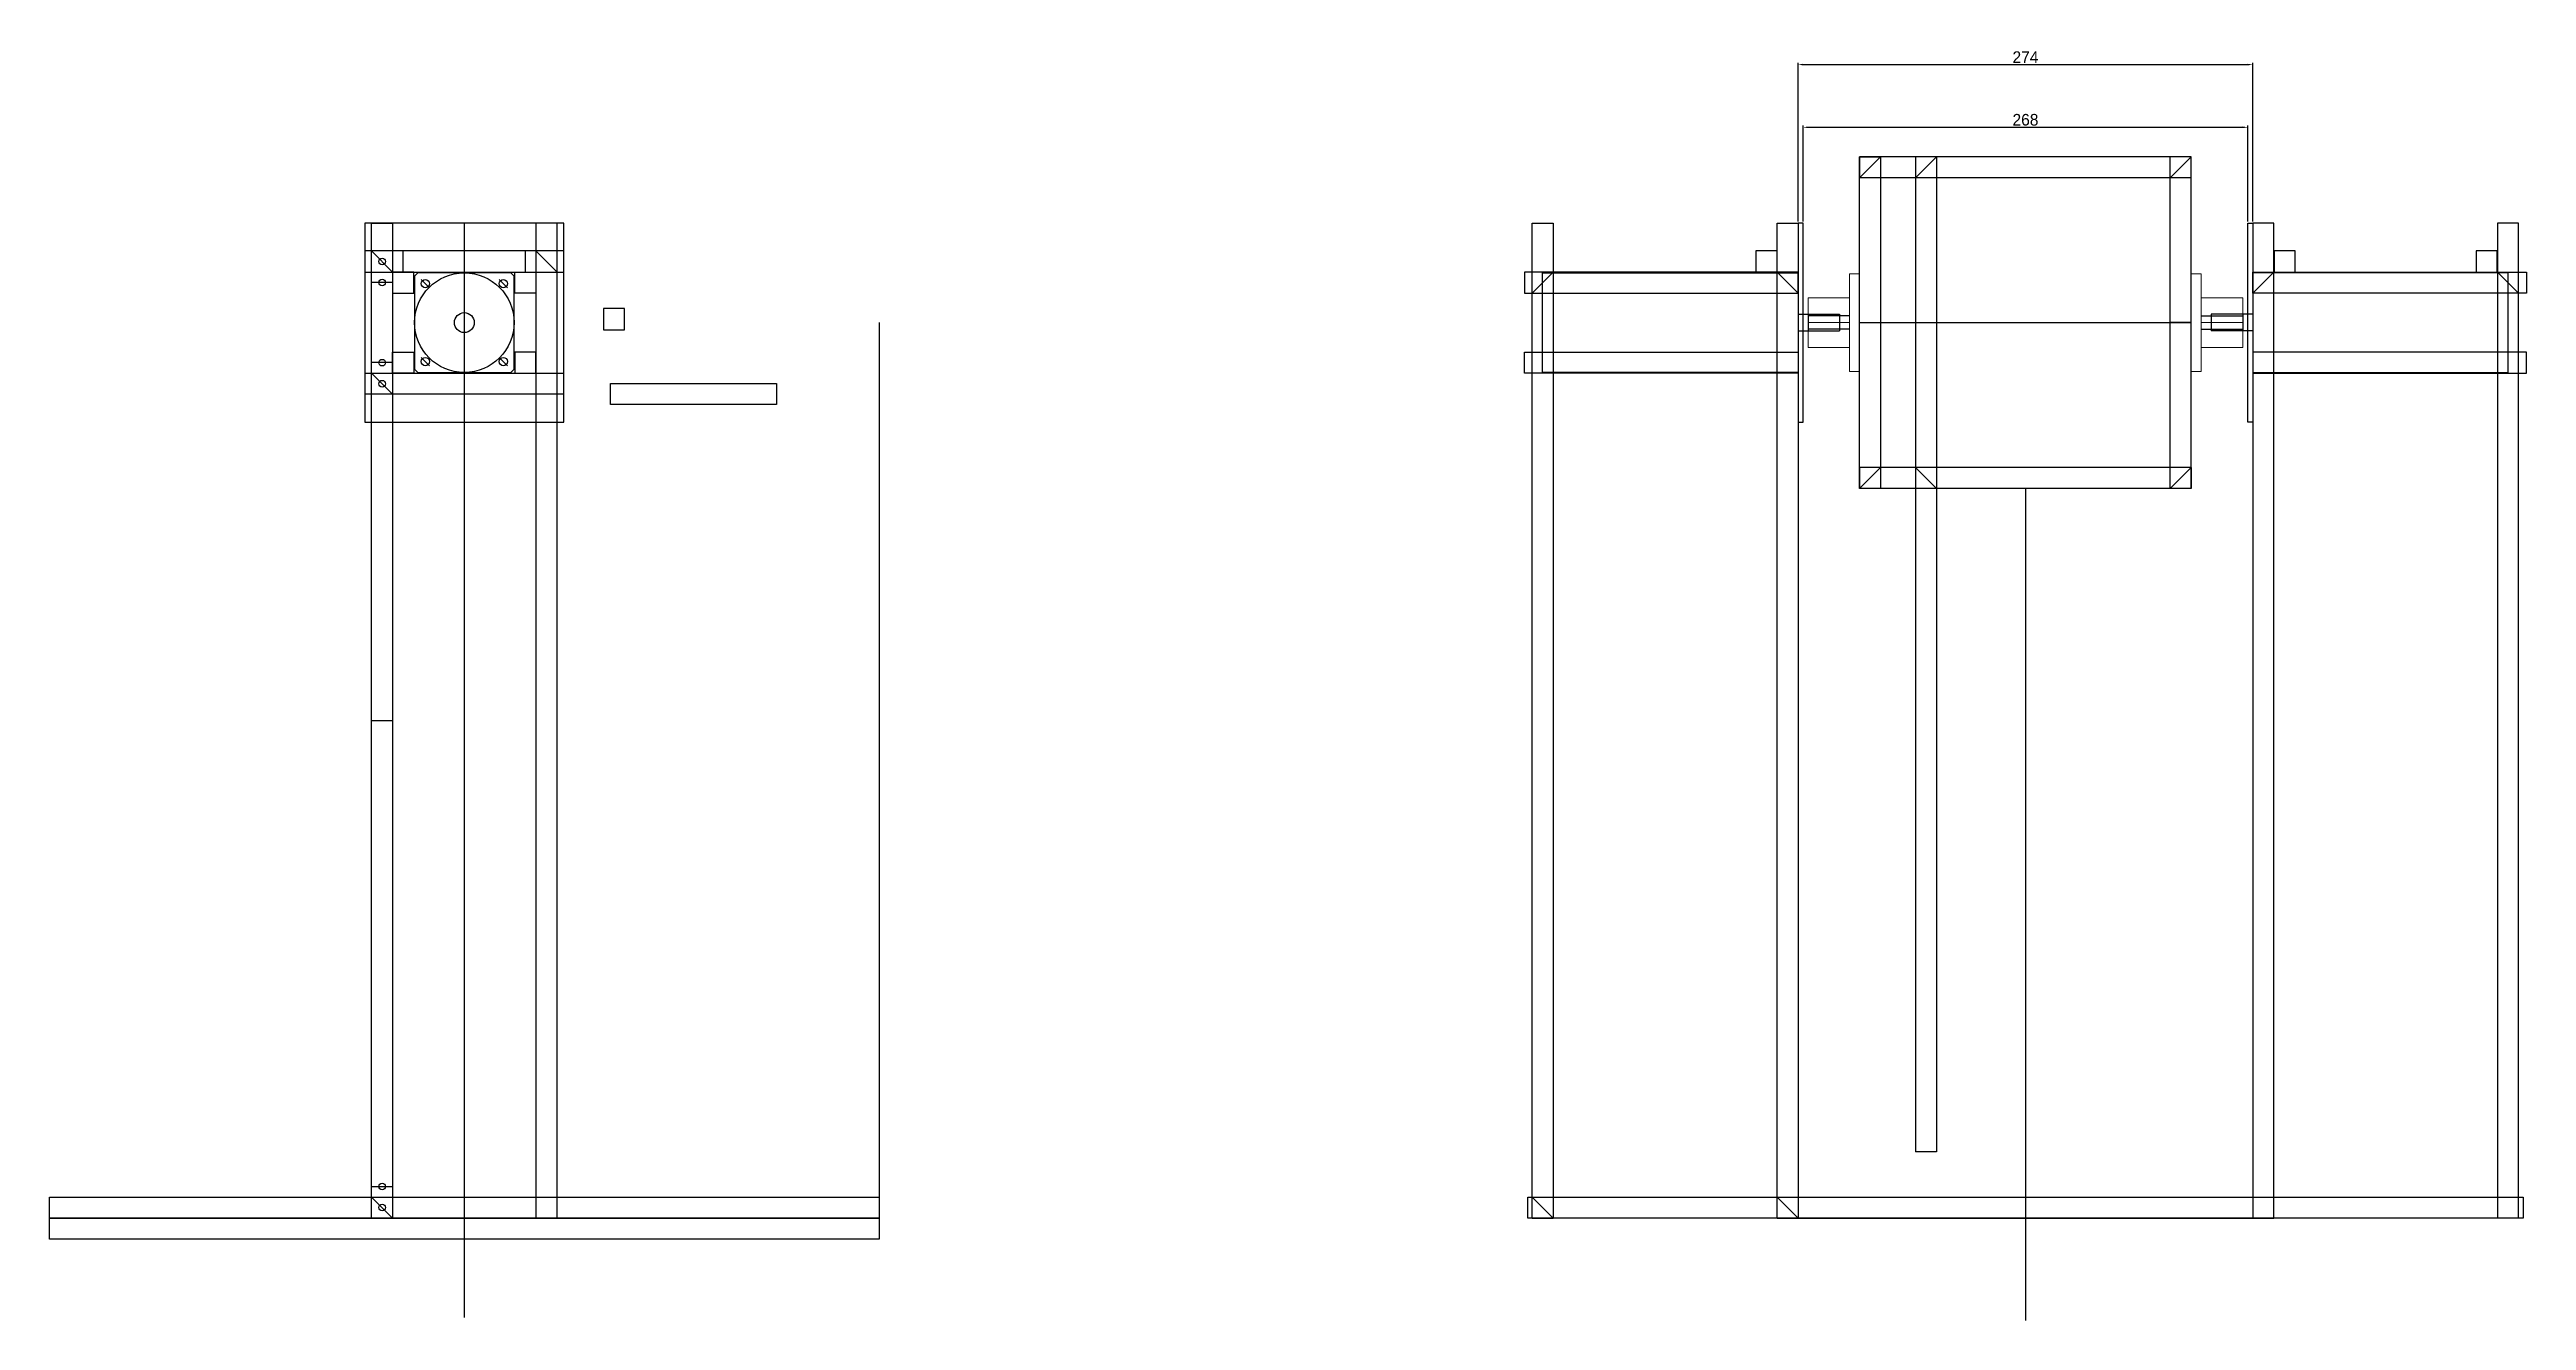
# Model space of a CAD drawing. Header units: millimetres. Extents: x -15418 to 43885, y -27590 to 23052.
# Drawn here: x 2134 to 3627, y -3947 to -3180 of the extents above; entities that cross this region are included whole.
import ezdxf

# ---------------------------------------------------------------- set-up
doc = ezdxf.new("R2010")
doc.units = ezdxf.units.MM
doc.header["$LTSCALE"] = 0.5
doc.layers.get('0').update_dxf_attribs({"lineweight": 5})
doc.layers.get('Defpoints').update_dxf_attribs({"color": 4})
for name, color, linetype in [('Layer1', 1, 'Continuous'), ('Layer2', 2, 'Continuous'), ('Layer3', 9, 'Continuous'), ('Layer4', 6, 'Continuous')]:
    doc.layers.add(name, color=color, linetype=linetype)
doc.dimstyles.new('ISO-25', dxfattribs={"dimtxt": 7, "dimasz": 3, "dimexe": 1, "dimexo": 1, "dimgap": 1, "dimtad": 1, "dimtoh": 1, "dimdec": 3, "dimdsep": 46, "dimtxsty": 'Standard', "dimcen": 2.5, "dimadec": 0, "dimazin": 0, "dimtfac": 1, "dimtdec": 3, "dimtmove": 0, "dimatfit": 3, "dimfxl": 1, "dimarcsym": 1})

msp = doc.modelspace()

# ---------------------------------------------------------------- blocks, each defined once
blk = doc.blocks.new('*D289')
at = {"layer": 'Defpoints', "color": 0, "transparency": 16777216}
for p in [(3458.8, -3227), (3190.8, -3284.8), (3458.8, -3284.8)]:
    blk.add_point(p, dxfattribs=at)
at = {"layer": 'Layer4', "color": 0, "lineweight": -2, "transparency": 16777216}
for p, q in [((3190.8, -3283.8), (3190.8, -3226)), ((3193.8, -3227), (3455.8, -3227)), ((3458.8, -3283.8), (3458.8, -3226))]:
    blk.add_line(p, q, dxfattribs=at)
at = {"layer": 'Layer4', "color": 0, "transparency": 16777216}
for points in [[(3193.8, -3226.5), (3193.8, -3227.5), (3190.8, -3227)], [(3455.8, -3226.5), (3455.8, -3227.5), (3458.8, -3227)]]:
    blk.add_solid(points, dxfattribs=at)
at = {"layer": 'Layer4', "color": 0, "transparency": 16777216, "insert": (3324.8, -3222.5), "char_height": 7, "attachment_point": 5}
blk.add_mtext('268', dxfattribs=at)
blk = doc.blocks.new('*D290')
at = {"layer": 'Defpoints', "color": 0, "transparency": 16777216}
for p in [(3461.8, -3189.2), (3187.8, -3284.8), (3461.8, -3284.8)]:
    blk.add_point(p, dxfattribs=at)
at = {"layer": 'Layer4', "color": 0, "lineweight": -2, "transparency": 16777216}
for p, q in [((3187.8, -3283.8), (3187.8, -3188.2)), ((3190.8, -3189.2), (3458.8, -3189.2)), ((3461.8, -3283.8), (3461.8, -3188.2))]:
    blk.add_line(p, q, dxfattribs=at)
at = {"layer": 'Layer4', "color": 0, "transparency": 16777216}
for points in [[(3190.8, -3188.7), (3190.8, -3189.7), (3187.8, -3189.2)], [(3458.8, -3188.7), (3458.8, -3189.7), (3461.8, -3189.2)]]:
    blk.add_solid(points, dxfattribs=at)
at = {"layer": 'Layer4', "color": 0, "transparency": 16777216, "insert": (3324.8, -3184.7), "char_height": 7, "attachment_point": 5}
blk.add_mtext('274', dxfattribs=at)

# ---------------------------------------------------------------- dimensions: what is measured, and where the dimension line sits
at = {"layer": 'Layer4', "transparency": 33554661}
for base, p1, p2, picture, middle in [((3461.7674, -3189.1931), (3187.7674, -3284.7914), (3461.7674, -3284.7914), '*D290', (3324.7674, -3184.6931)), ((3458.7674, -3227.0294), (3190.7674, -3284.7914), (3458.7674, -3284.7914), '*D289', (3324.7674, -3222.5294))]:
    dim = msp.add_linear_dim(base=base, p1=p1, p2=p2, dimstyle='ISO-25', dxfattribs=at)
    dim.commit()
    dim.dimension.update_dxf_attribs({"geometry": picture, "text_midpoint": middle})

# ---------------------------------------------------------------- linework, layer by layer
at = {"transparency": 33554661}
for p, q in [((3218.7674, -3374.2914), (3218.7674, -3315.2914)), ((3218.7674, -3315.2914), (3224.7674, -3315.2914)), ((3224.7674, -3315.2914), (3224.7674, -3374.2914)), ((3424.7674, -3315.2914), (3424.7674, -3374.2914)), ((3430.7674, -3315.2914), (3424.7674, -3315.2914)), ((3430.7674, -3374.2914), (3430.7674, -3315.2914)), ((3193.7674, -3359.7914), (3193.7674, -3329.7914)), ((3218.7674, -3329.7914), (3193.7674, -3329.7914)), ((3430.7674, -3329.7914), (3455.7674, -3329.7914)), ((3455.7674, -3359.7914), (3455.7674, -3329.7914)), ((3218.7674, -3344.7914), (3193.7674, -3344.7914)), ((3430.7674, -3344.7914), (3455.7674, -3344.7914)), ((3218.7674, -3359.7914), (3193.7674, -3359.7914)), ((3430.7674, -3359.7914), (3455.7674, -3359.7914)), ((3224.7674, -3374.2914), (3218.7674, -3374.2914)), ((3424.7674, -3374.2914), (3430.7674, -3374.2914))]:
    msp.add_line(p, q, dxfattribs=at)
at = {"layer": 'Layer1', "transparency": 33554661}
for p, q in [((3224.7674, -3444.7914), (3224.7674, -3244.7914)), ((3224.7674, -3244.7914), (3237.4674, -3244.7914)), ((3424.7674, -3244.7914), (3224.7674, -3244.7914)), ((3224.7674, -3244.7914), (3224.7674, -3257.4914)), ((3224.7674, -3257.4914), (3237.4674, -3244.7914)), ((3237.4674, -3244.7914), (3237.4674, -3444.7914)), ((3258.4174, -3244.7914), (3258.4174, -3844.7914)), ((3258.4174, -3257.4914), (3271.1174, -3244.7914)), ((3271.1174, -3244.7914), (3271.1174, -3844.7914)), ((3412.0674, -3444.7914), (3412.0674, -3244.7914)), ((3424.7674, -3244.7914), (3412.0674, -3244.7914)), ((3412.0674, -3257.4914), (3424.7674, -3244.7914)), ((3424.7674, -3444.7914), (3424.7674, -3244.7914)), ((3424.7674, -3257.4914), (3424.7674, -3244.7914)), ((3424.7674, -3257.4914), (3224.7674, -3257.4914)), ((2323.7978, -3284.7914), (2323.7978, -3404.7914)), ((2443.7978, -3284.7914), (2323.7978, -3284.7914)), ((2327.8978, -3884.7914), (2327.8978, -3284.7914)), ((2327.8978, -3284.7914), (2340.5978, -3284.7914)), ((2340.5978, -3284.7914), (2340.5978, -3884.7914)), ((2383.7978, -3284.7914), (2383.7978, -3404.7914)), ((2383.7978, -3294.7914), (2383.7978, -3394.7914)), ((2426.9978, -3284.7914), (2426.9978, -3884.7914)), ((2439.6978, -3284.7914), (2426.9978, -3284.7914)), ((2439.6978, -3884.7914), (2439.6978, -3284.7914)), ((2443.7978, -3404.7914), (2443.7978, -3284.7914)), ((3027.4674, -3884.7914), (3027.4674, -3284.7914)), ((3027.4674, -3284.7914), (3040.1674, -3284.7914)), ((3040.1674, -3284.7914), (3040.1674, -3884.7914)), ((3175.0674, -3884.7914), (3175.0674, -3284.7914)), ((3175.0674, -3284.7914), (3187.7674, -3284.7914)), ((3187.7674, -3284.7914), (3187.7674, -3404.7914)), ((3190.7674, -3284.7914), (3187.7674, -3284.7914)), ((3187.7674, -3284.7914), (3187.7674, -3884.7914)), ((3190.7674, -3404.7914), (3190.7674, -3284.7914)), ((3458.7674, -3404.7914), (3458.7674, -3284.7914)), ((3458.7674, -3284.7914), (3461.7674, -3284.7914)), ((3461.7674, -3284.7914), (3461.7674, -3404.7914)), ((3461.7674, -3284.7914), (3461.7674, -3884.7914)), ((3474.4674, -3284.7914), (3461.7674, -3284.7914)), ((3474.4674, -3884.7914), (3474.4674, -3284.7914)), ((3609.3674, -3284.7914), (3609.3674, -3884.7914)), ((3622.0674, -3284.7914), (3609.3674, -3284.7914)), ((3622.0674, -3884.7914), (3622.0674, -3284.7914)), ((2327.8978, -3301.5914), (2340.5978, -3314.2914)), ((2353.2978, -3314.2914), (2340.5978, -3314.2914)), ((2340.5978, -3314.2914), (2340.5978, -3326.9914)), ((2340.5978, -3314.2914), (2340.5978, -3326.9914)), ((2346.9478, -3314.2914), (2346.9478, -3301.5914)), ((2353.2978, -3326.9914), (2353.2978, -3314.2914)), ((2414.2978, -3326.9914), (2414.2978, -3314.2914)), ((2414.2978, -3314.2914), (2426.9978, -3314.2914)), ((2420.6478, -3314.2914), (2420.6478, -3301.5914)), ((2426.9978, -3301.5914), (2439.6978, -3314.2914)), ((2426.9978, -3314.2914), (2426.9978, -3326.9914)), ((3187.7674, -3314.2914), (3022.7674, -3314.2914)), ((3022.7674, -3314.2914), (3022.7674, -3326.9914)), ((3040.1674, -3314.2914), (3027.4674, -3326.9914)), ((3162.3674, -3301.5914), (3162.3674, -3314.2914)), ((3175.0674, -3301.5914), (3162.3674, -3301.5914)), ((3162.3674, -3314.2914), (3175.0674, -3314.2914)), ((3175.0674, -3314.2914), (3175.0674, -3301.5914)), ((3175.0674, -3314.2914), (3187.7674, -3326.9914)), ((3187.7674, -3326.9914), (3187.7674, -3314.2914)), ((3461.7674, -3314.2914), (3626.7674, -3314.2914)), ((3461.7674, -3326.9914), (3461.7674, -3314.2914)), ((3474.4674, -3314.2914), (3461.7674, -3326.9914)), ((3474.6674, -3301.5914), (3474.6674, -3314.2914)), ((3487.3674, -3301.5914), (3474.6674, -3301.5914)), ((3474.6674, -3314.2914), (3487.3674, -3314.2914)), ((3487.3674, -3314.2914), (3487.3674, -3301.5914)), ((3596.4674, -3301.5914), (3596.4674, -3314.2914)), ((3609.1674, -3301.5914), (3596.4674, -3301.5914)), ((3596.4674, -3314.2914), (3609.1674, -3314.2914)), ((3609.1674, -3314.2914), (3609.1674, -3301.5914)), ((3609.3674, -3314.2914), (3622.0674, -3326.9914)), ((3626.7674, -3314.2914), (3626.7674, -3326.9914)), ((2340.5978, -3320.6414), (2327.8978, -3320.6414)), ((2340.5978, -3326.9914), (2353.2978, -3326.9914)), ((2426.9978, -3326.9914), (2414.2978, -3326.9914)), ((3022.7674, -3326.9914), (3187.7674, -3326.9914)), ((3626.7674, -3326.9914), (3461.7674, -3326.9914)), ((2467.6387, -3336.3753), (2467.6387, -3349.0753)), ((2480.3387, -3336.3753), (2467.6387, -3336.3753)), ((2480.3387, -3349.0753), (2480.3387, -3336.3753)), ((3193.7674, -3339.7914), (3193.7674, -3349.7914)), ((3455.7674, -3339.7914), (3455.7674, -3349.7914)), ((2383.7978, -3344.7914), (2383.7978, -3944.7914)), ((2467.6387, -3349.0753), (2480.3387, -3349.0753)), ((2633.7978, -3344.7914), (2633.7978, -3884.7914)), ((3224.7674, -3344.7914), (3237.4674, -3344.7914)), ((3424.7674, -3344.7914), (3412.0674, -3344.7914)), ((2340.5978, -3368.9414), (2327.8978, -3368.9414)), ((2340.5978, -3375.2914), (2340.5978, -3362.5914)), ((2340.5978, -3362.5914), (2353.2978, -3362.5914)), ((2353.2978, -3362.5914), (2353.2978, -3375.2914)), ((2414.2978, -3362.5914), (2414.2978, -3375.2914)), ((2426.9978, -3362.5914), (2414.2978, -3362.5914)), ((2426.9978, -3375.2914), (2426.9978, -3362.5914)), ((3022.7674, -3375.2914), (3022.7674, -3362.5914)), ((3022.7674, -3362.5914), (3187.7674, -3362.5914)), ((3187.7674, -3362.5914), (3187.7674, -3375.2914)), ((3626.7674, -3362.5914), (3461.7674, -3362.5914)), ((3461.7674, -3362.5914), (3461.7674, -3375.2914)), ((3626.7674, -3375.2914), (3626.7674, -3362.5914)), ((2327.8978, -3375.2914), (2340.5978, -3387.9914)), ((2353.2978, -3375.2914), (2340.5978, -3375.2914)), ((2414.2978, -3375.2914), (2426.9978, -3375.2914)), ((2471.9482, -3381.4125), (2571.9482, -3381.4125)), ((2471.9482, -3394.1125), (2471.9482, -3381.4125)), ((2571.9482, -3381.4125), (2571.9482, -3394.1125)), ((3187.7674, -3375.2914), (3022.7674, -3375.2914)), ((3461.7674, -3375.2914), (3626.7674, -3375.2914)), ((2571.9482, -3394.1125), (2471.9482, -3394.1125)), ((2323.7978, -3404.7914), (2443.7978, -3404.7914)), ((3187.7674, -3404.7914), (3190.7674, -3404.7914)), ((3461.7674, -3404.7914), (3458.7674, -3404.7914)), ((3424.7674, -3432.0914), (3224.7674, -3432.0914)), ((3224.7674, -3432.0914), (3224.7674, -3444.7914)), ((3224.7674, -3444.7914), (3237.4674, -3432.0914)), ((3258.4174, -3432.0914), (3271.1174, -3444.7914)), ((3412.0674, -3444.7914), (3424.7674, -3432.0914)), ((3424.7674, -3432.0914), (3424.7674, -3444.7914)), ((3424.7674, -3444.7914), (3224.7674, -3444.7914)), ((3324.7674, -3444.7914), (3324.7674, -3946.5499)), ((3424.7674, -3444.7914), (3412.0674, -3444.7914)), ((3271.1174, -3844.7914), (3258.4174, -3844.7914)), ((2327.8978, -3865.7414), (2340.5978, -3865.7414)), ((2133.7978, -3872.0914), (2633.7978, -3872.0914)), ((2133.7978, -3897.4914), (2133.7978, -3872.0914)), ((2327.8978, -3872.0914), (2340.5978, -3884.7914)), ((2633.7978, -3872.0914), (2633.7978, -3897.4914)), ((3024.7674, -3872.0914), (3624.7674, -3872.0914)), ((3024.7674, -3884.7914), (3024.7674, -3872.0914)), ((3027.4674, -3872.0914), (3040.1674, -3884.7914)), ((3175.0674, -3872.0914), (3187.7674, -3884.7914)), ((3624.7674, -3872.0914), (3624.7674, -3884.7914)), ((2633.7978, -3884.7914), (2133.7978, -3884.7914)), ((2133.7978, -3884.7914), (2633.7978, -3884.7914)), ((2133.7978, -3884.7914), (2633.7978, -3884.7914)), ((2133.7978, -3884.7914), (2633.7978, -3884.7914)), ((2327.8978, -3884.7914), (2340.5978, -3884.7914)), ((2439.6978, -3884.7914), (2426.9978, -3884.7914)), ((3624.7674, -3884.7914), (3024.7674, -3884.7914)), ((3027.4674, -3884.7914), (3040.1674, -3884.7914)), ((3175.0674, -3884.7914), (3187.7674, -3884.7914)), ((3187.7674, -3884.7914), (3461.7674, -3884.7914)), ((3461.7674, -3884.7914), (3474.4674, -3884.7914)), ((3622.0674, -3884.7914), (3609.3674, -3884.7914)), ((2633.7978, -3897.4914), (2133.7978, -3897.4914))]:
    msp.add_line(p, q, dxfattribs=at)
for centre, radius in [((2334.2478, -3307.9414), 2), ((2334.2478, -3320.6414), 2), ((2383.7978, -3344.7914), 30), ((2383.7978, -3344.7914), 6), ((2334.2478, -3368.9414), 2), ((2334.2478, -3381.6414), 2), ((2334.2478, -3865.7414), 2), ((2334.2478, -3878.4414), 2)]:
    msp.add_circle(centre, radius, dxfattribs=at)
at = {"layer": 'Layer2', "transparency": 33554661}
for p, q in [((2355.7978, -3314.7914), (2353.7978, -3316.7914)), ((2353.7978, -3316.7914), (2353.7978, -3372.7914)), ((2411.7978, -3314.7914), (2355.7978, -3314.7914)), ((2357.7978, -3318.7914), (2362.7978, -3323.7914)), ((2383.7978, -3314.7914), (2383.7978, -3374.7914)), ((2404.7978, -3318.7914), (2409.7978, -3323.7914)), ((2411.7978, -3314.7914), (2413.7978, -3316.7914)), ((2413.7978, -3372.7914), (2413.7978, -3316.7914)), ((3033.7674, -3374.7914), (3033.7674, -3314.7914)), ((3033.7674, -3314.7914), (3187.7674, -3314.7914)), ((3187.7674, -3314.7914), (3187.7674, -3374.7914)), ((3461.7674, -3314.7914), (3461.7674, -3374.7914)), ((3615.7674, -3314.7914), (3461.7674, -3314.7914)), ((3615.7674, -3374.7914), (3615.7674, -3314.7914)), ((3187.7674, -3339.7914), (3212.7674, -3339.7914)), ((3218.7674, -3340.7914), (3193.7674, -3340.7914)), ((3212.7674, -3339.7914), (3212.7674, -3349.7914)), ((3430.7674, -3340.7914), (3455.7674, -3340.7914)), ((3461.7674, -3339.7914), (3436.7674, -3339.7914)), ((3436.7674, -3339.7914), (3436.7674, -3349.7914)), ((3187.7674, -3349.7914), (3212.7674, -3349.7914)), ((3218.7674, -3348.7914), (3193.7674, -3348.7914)), ((3430.7674, -3348.7914), (3455.7674, -3348.7914)), ((3461.7674, -3349.7914), (3436.7674, -3349.7914)), ((2355.7978, -3374.7914), (2353.7978, -3372.7914)), ((2357.7978, -3365.7914), (2362.7978, -3370.7914)), ((2404.7978, -3365.7914), (2409.7978, -3370.7914)), ((2411.7978, -3374.7914), (2413.7978, -3372.7914)), ((2355.7978, -3374.7914), (2411.7978, -3374.7914)), ((3187.7674, -3374.7914), (3033.7674, -3374.7914)), ((3461.7674, -3374.7914), (3615.7674, -3374.7914))]:
    msp.add_line(p, q, dxfattribs=at)
for centre in [(2360.2978, -3321.2914), (2407.2978, -3321.2914), (2360.2978, -3368.2914), (2407.2978, -3368.2914)]:
    msp.add_circle(centre, 2.5, dxfattribs=at)
at = {"layer": 'Layer3', "transparency": 33554661}
for p, q in [((2443.7978, -3301.5914), (2323.7978, -3301.5914)), ((2323.7978, -3301.5914), (2323.7978, -3314.2914)), ((2323.7978, -3314.2914), (2443.7978, -3314.2914)), ((2443.7978, -3314.2914), (2443.7978, -3301.5914)), ((2323.7978, -3375.2914), (2443.7978, -3375.2914)), ((2443.7978, -3387.9914), (2323.7978, -3387.9914))]:
    msp.add_line(p, q, dxfattribs=at)
at = {"layer": 'Layer4', "transparency": 33554661}
for p, q in [((3224.7674, -3344.7914), (3424.7674, -3344.7914)), ((2327.8978, -3584.7914), (2340.5978, -3584.7914))]:
    msp.add_line(p, q, dxfattribs=at)

msp.set_redraw_order([(e.dxf.handle, doc.entitydb.next_handle()) for e in msp.query("TEXT MTEXT ATTDEF DIMENSION ARC_DIMENSION")])  # texts and dimensions are drawn at this point

doc.saveas('drawing.dxf')
